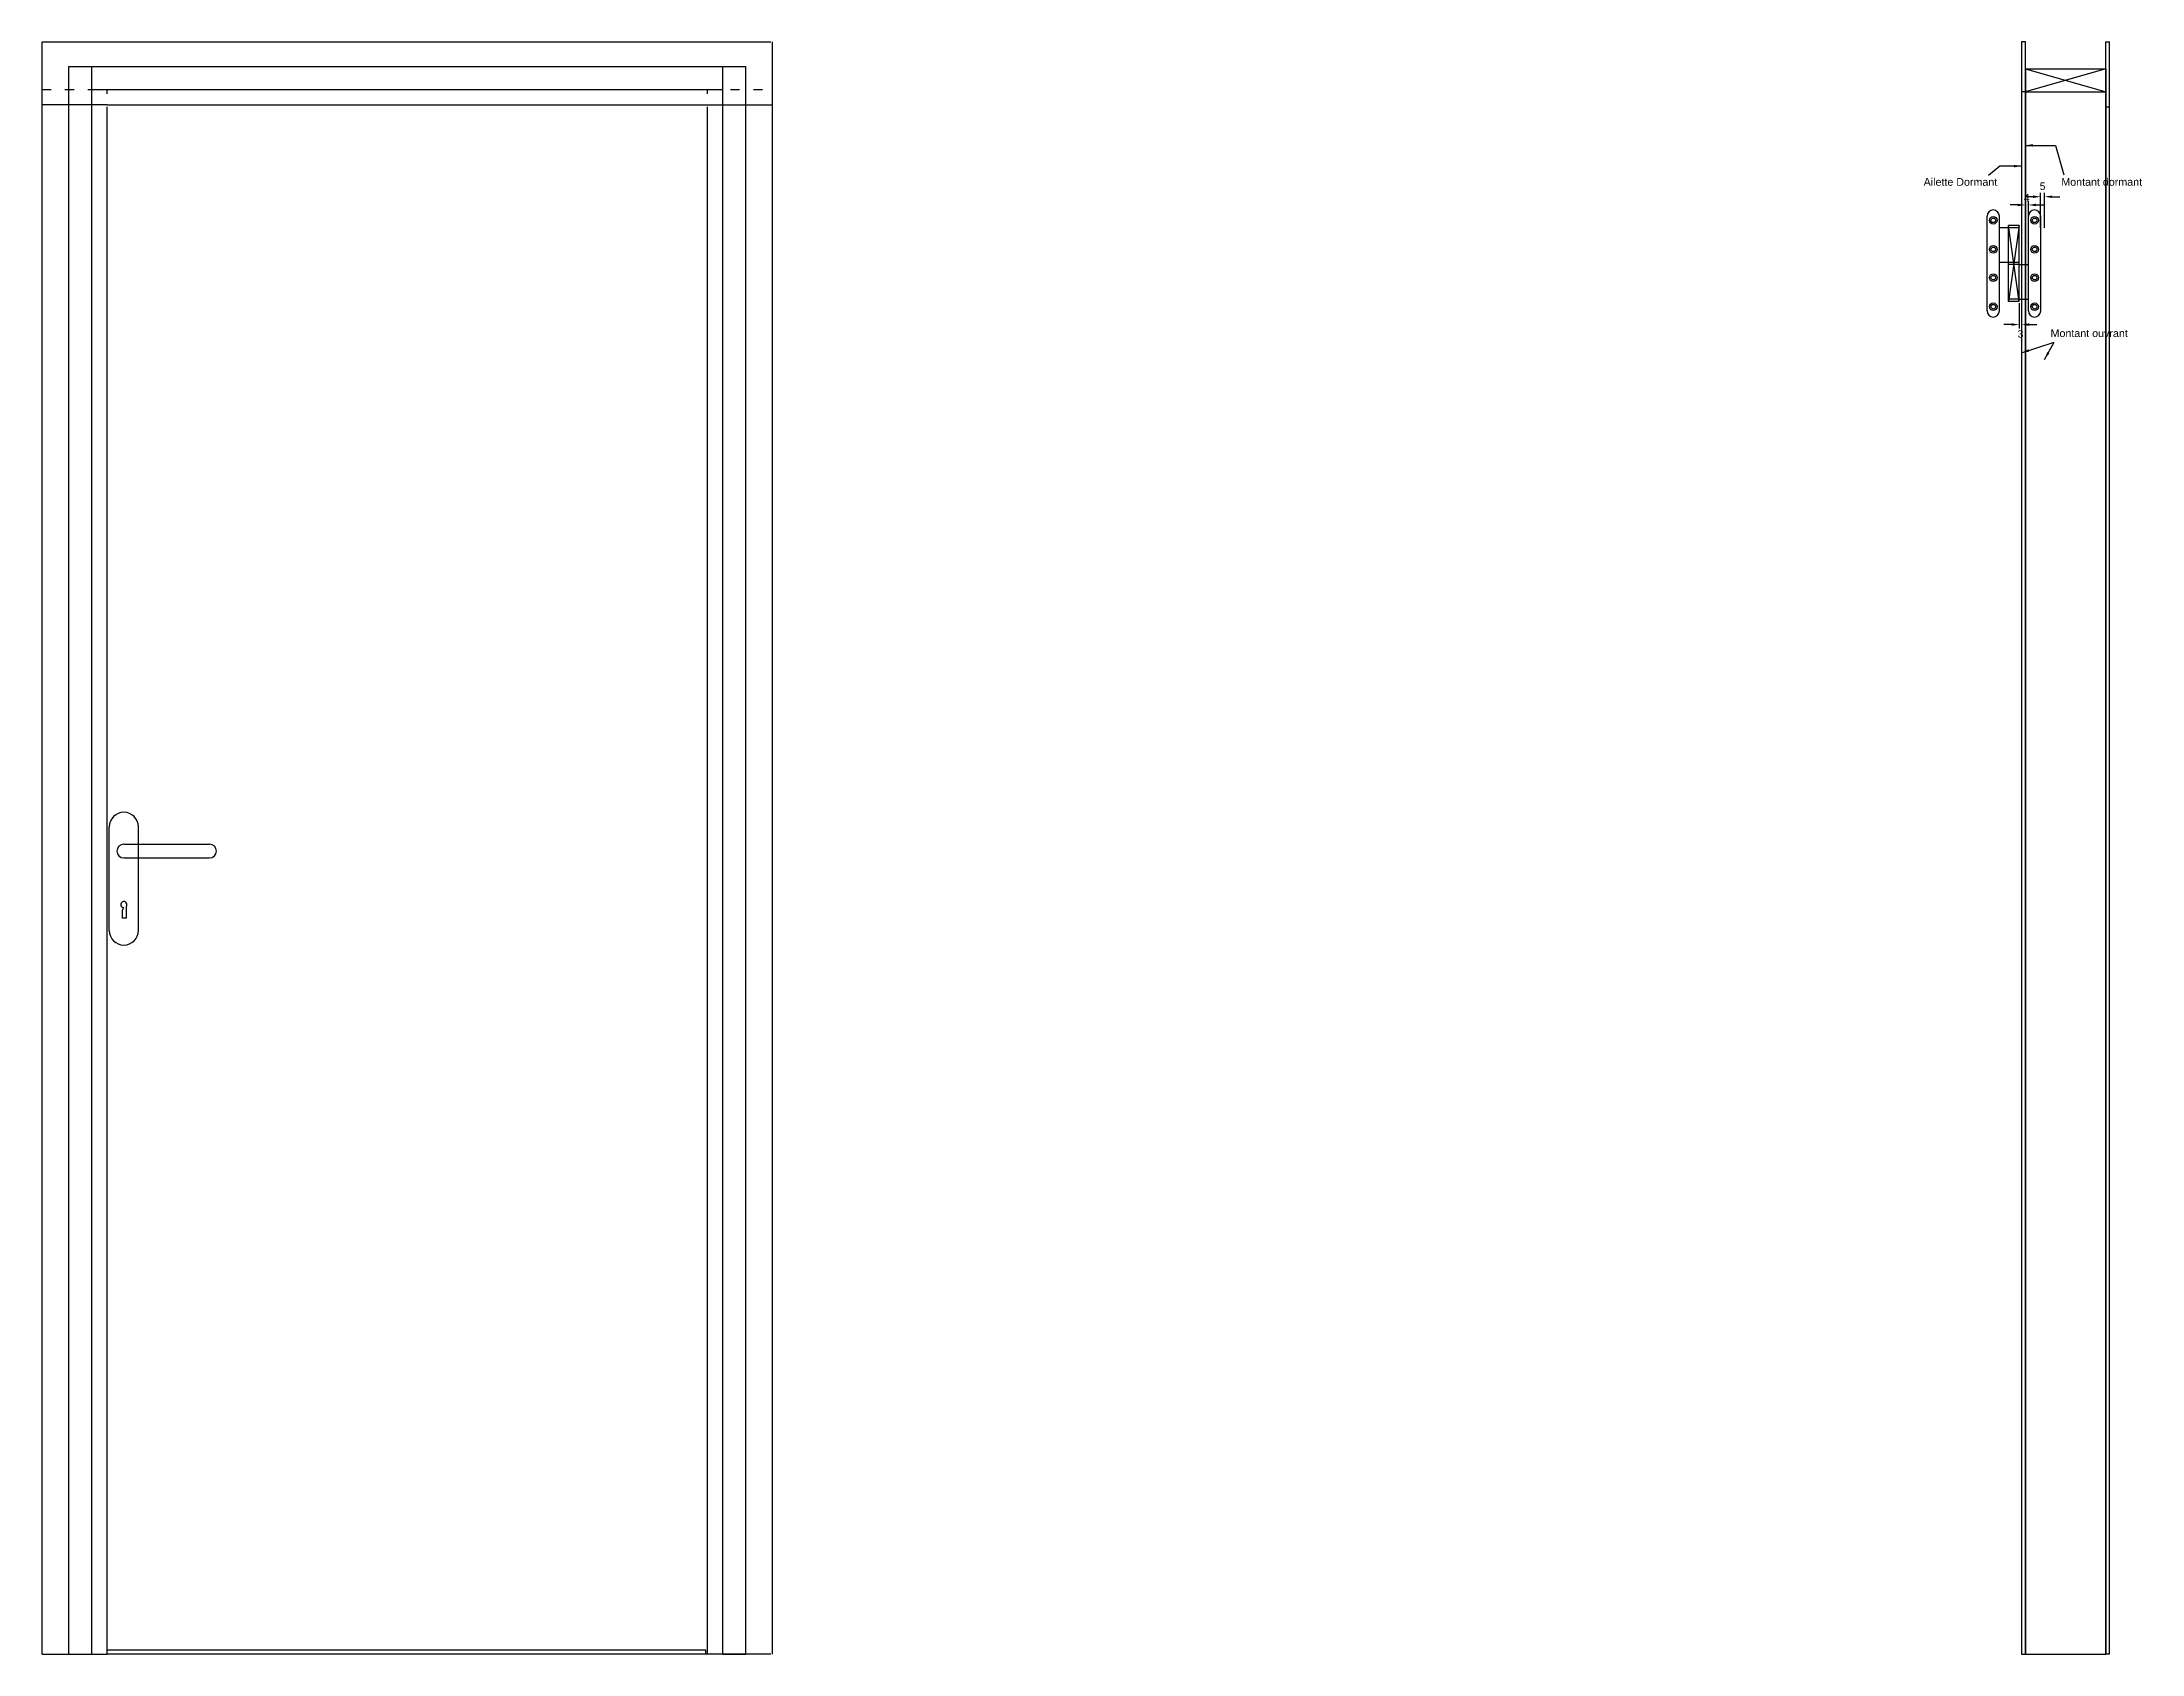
# Model space of a CAD drawing. Header units: millimetres. Extents: x -1244 to 3649, y 0 to 2577.
# Drawn here: x -30 to 2715, y 0 to 2108 of the extents above; entities that cross this region are included whole.
import ezdxf

# ---------------------------------------------------------------- set-up
doc = ezdxf.new("R2010")
doc.units = ezdxf.units.MM
doc.linetypes.add('ACAD_ISO03W100', pattern=[30, 12, -18])
doc.layers.get('Defpoints').update_dxf_attribs({"true_color": 0xffffff})
for name, color, linetype, lineweight, true_color in [('Dormant ... Montants', 30, 'Continuous', 25, 0xff7f00), ('Dormant ... Parement', 30, 'Continuous', 25, 0xff7f00), ('paumelles', 178, 'Continuous', 25, 0x000000), ('Quincaillerie ... Poignee_Clef', 178, 'Continuous', 25, 0x000000), ('Seuil', 178, 'Continuous', 25, 0x000000)]:
    doc.layers.add(name, color=color, linetype=linetype, lineweight=lineweight, true_color=true_color)
doc.styles.add('QCADDimTextStyle', font='txt')
doc.styles.add('textstyle17', font='')
doc.styles.add('textstyle18', font='')
doc.styles.add('textstyle19', font='')
doc.styles.get('textstyle17').set_extended_font_data('Liberation Sans')
doc.styles.get('textstyle18').set_extended_font_data('Liberation Sans')
doc.styles.get('textstyle19').set_extended_font_data('Liberation Sans')
doc.dimstyles.new('QCADDimStyle', dxfattribs={"dimtxt": 10, "dimasz": 10, "dimexe": 5, "dimexo": 2.5, "dimgap": 2.5, "dimtad": 1, "dimtoh": 1, "dimdec": 4, "dimzin": 0, "dimdsep": 46, "dimtxsty": 'QCADDimTextStyle', "dimcen": 0.09, "dimadec": 0, "dimazin": 0, "dimtfac": 1, "dimtdec": 4, "dimtofl": 0, "dimtmove": 0, "dimatfit": 3, "dimfxl": 1, "dimtolj": 1, "dimtzin": 0, "dimarcsym": 0})

msp = doc.modelspace()

# ---------------------------------------------------------------- texts
at = {"layer": 'paumelles', "char_height": 10, "attachment_point": 1}
for s, insert, style in [('Ailette Dormant', (2430, 1930), 'textstyle19'), ('Montant dormant', (2610, 1930), 'textstyle17'), ('Montant ouvrant', (2595.9789, 1732.15689), 'textstyle18')]:
    msp.add_mtext(s, dxfattribs=dict(at, insert=insert, style=style))

# ---------------------------------------------------------------- blocks, each defined once
blk = doc.blocks.new('30x105_MontantsDormants')
at = {"layer": 'Dormant ... Montants'}
for p, q in [((0, 0), (0, 2076)), ((0, 2076), (30, 2076)), ((30, 0), (30, 2076)), ((0, 0), (30, 0))]:
    blk.add_line(p, q, dxfattribs=at)
blk = doc.blocks.new('30x105_TraverseDormants')
at = {"layer": 'Dormant ... Montants'}
for p, q in [((0, 30), (825, 30)), ((0, 0), (0, 30)), ((825, 0), (825, 30)), ((0, 0), (825, 0))]:
    blk.add_line(p, q, dxfattribs=at)
blk = doc.blocks.new('30x105_MontantsDormantProfil')
at = {"layer": 'Dormant ... Montants'}
for p, q in [((0, 2073), (0, 0)), ((0, 2073), (105, 2073)), ((105, 2073), (105, 0)), ((0, 0), (105, 0))]:
    blk.add_line(p, q, dxfattribs=at)
blk = doc.blocks.new('30x105_TraversesDormantProfil')
at = {"layer": 'Dormant ... Montants'}
for p, q in [((0, 30), (105, 30)), ((0, 0), (0, 30)), ((0, 30), (105, 0)), ((105, 30), (0, 0)), ((105, 0), (105, 30)), ((0, 0), (105, 0))]:
    blk.add_line(p, q, dxfattribs=at)
blk = doc.blocks.new('140x70_paumelles')
at = {"layer": 'paumelles'}
for p, q in [((0, -124), (0, 0)), ((16, -124), (16, 0)), ((54, -124), (54, 0)), ((70, -124), (70, 0)), ((28, -15.5), (16, -15.5)), ((28, -111.5), (28, -12.5)), ((42, -12.5), (28, -12.5)), ((42, -111.5), (28, -12.5)), ((42, -12.5), (28, -111.5)), ((42, -15.5), (28, -15.5)), ((42, -111.5), (42, -12.5)), ((28, -60.5), (16, -60.5)), ((42, -60.5), (28, -60.5)), ((42, -63.5), (28, -63.5)), ((42, -63.5), (54, -63.5)), ((42, -108.5), (28, -108.5)), ((42, -108.5), (54, -108.5)), ((42, -111.5), (28, -111.5))]:
    blk.add_line(p, q, dxfattribs=at)
for centre, radius in [((8, -5.5), 5), ((8, -5.5), 3), ((62, -5.5), 5), ((62, -5.5), 3), ((8, -43.5), 5), ((8, -43.5), 3), ((62, -43.5), 5), ((62, -43.5), 3), ((8, -80.5), 5), ((8, -80.5), 3), ((62, -80.5), 5), ((62, -80.5), 3), ((8, -118.5), 5), ((8, -118.5), 3), ((62, -118.5), 5), ((62, -118.5), 3)]:
    blk.add_circle(centre, radius, dxfattribs=at)
for centre, start, end in [((8, 0), 0, 180), ((62, 0), 0, 180), ((8, -124), 180, 0), ((62, -124), 180, 0)]:
    blk.add_arc(centre, 8, start, end, dxfattribs=at)
blk = doc.blocks.new('*D24')
at = {"layer": 'Defpoints', "color": 0}
for p in [(2555, 1768.8), (2558, 1768.8), (2558, 1738.5)]:
    blk.add_point(p, dxfattribs=at)
at = {"layer": 'paumelles', "color": 0, "lineweight": -2}
for p, q in [((2555, 1766.3), (2555, 1733.5)), ((2558, 1766.3), (2558, 1733.5)), ((2545, 1738.5), (2535, 1738.5)), ((2568, 1738.5), (2578, 1738.5))]:
    blk.add_line(p, q, dxfattribs=at)
at = {"layer": 'paumelles', "color": 0}
for points in [[(2545, 1736.8), (2545, 1740.1), (2555, 1738.5)], [(2568, 1740.1), (2568, 1736.8), (2558, 1738.5)]]:
    blk.add_solid(points, dxfattribs=at)
at = {"layer": 'paumelles', "color": 0, "insert": (2556.7, 1726.2), "char_height": 10, "attachment_point": 5, "style": 'QCADDimTextStyle'}
blk.add_mtext('\\A1;3', dxfattribs=at)
blk = doc.blocks.new('*D25')
at = {"layer": 'Defpoints', "color": 0}
for p in [(2567, 1894.9), (2563, 1867.8), (2567, 1867.8)]:
    blk.add_point(p, dxfattribs=at)
at = {"layer": 'paumelles', "color": 0, "lineweight": -2}
for p, q in [((2553, 1894.9), (2543, 1894.9)), ((2563, 1870.3), (2563, 1899.9)), ((2567, 1870.3), (2567, 1899.9)), ((2577, 1894.9), (2587, 1894.9))]:
    blk.add_line(p, q, dxfattribs=at)
at = {"layer": 'paumelles', "color": 0}
for points in [[(2553, 1893.2), (2553, 1896.5), (2563, 1894.9)], [(2577, 1896.5), (2577, 1893.2), (2567, 1894.9)]]:
    blk.add_solid(points, dxfattribs=at)
at = {"layer": 'paumelles', "color": 0, "insert": (2564.7, 1904.4), "char_height": 10, "attachment_point": 5, "style": 'QCADDimTextStyle'}
blk.add_mtext('\\A1;4', dxfattribs=at)
blk = doc.blocks.new('*D26')
at = {"layer": 'Defpoints', "color": 0}
for p in [(2588, 1905.7), (2583, 1862.3), (2588, 1862.3)]:
    blk.add_point(p, dxfattribs=at)
at = {"layer": 'paumelles', "color": 0, "lineweight": -2}
for p, q in [((2573, 1905.7), (2563, 1905.7)), ((2583, 1864.8), (2583, 1910.7)), ((2588, 1864.8), (2588, 1910.7)), ((2598, 1905.7), (2608, 1905.7))]:
    blk.add_line(p, q, dxfattribs=at)
at = {"layer": 'paumelles', "color": 0}
for points in [[(2573, 1904), (2573, 1907.3), (2583, 1905.7)], [(2598, 1907.3), (2598, 1904), (2588, 1905.7)]]:
    blk.add_solid(points, dxfattribs=at)
at = {"layer": 'paumelles', "color": 0, "insert": (2585.5, 1919.4), "char_height": 10, "attachment_point": 5, "style": 'QCADDimTextStyle'}
blk.add_mtext('\\A1;5', dxfattribs=at)

# ---------------------------------------------------------------- dimensions: what is measured, and where the dimension line sits
at = {"layer": 'paumelles'}
dim = msp.add_linear_dim(base=(2588.04298, 1905.68188), p1=(2583.04298, 1862.31814), p2=(2588.04298, 1862.31814), dimstyle='QCADDimStyle', override={"dimtxt": 10, "dimasz": 10, "dimexe": 5, "dimexo": 2.5, "dimgap": 2.5, "dimzin": 8, "dimclrd": 0, "dimclre": 0, "dimclrt": 0, "dimazin": 2, "dimtmove": 2}, dxfattribs=at)
dim.commit()
dim.dimension.update_dxf_attribs({"geometry": '*D26', "text_midpoint": (2585.54298, 1919.43188)})
for base, p1, p2, picture, middle in [((2567.04298, 1894.87281), (2563.04298, 1867.83408), (2567.04298, 1867.83408), '*D25', (2564.71088, 1904.43272)), ((2558.04298, 1738.47203), (2555.04298, 1768.83408), (2558.04298, 1768.83408), '*D24', (2556.73316, 1726.23039))]:
    dim = msp.add_linear_dim(base=base, p1=p1, p2=p2, dimstyle='QCADDimStyle', override={"dimtxt": 10, "dimasz": 10, "dimexe": 5, "dimexo": 2.5, "dimgap": 2.5, "dimzin": 8, "dimclrd": 0, "dimclre": 0, "dimclrt": 0, "dimazin": 2, "dimtmove": 2}, dxfattribs=at)
    dim.commit()
    dim.dimension.update_dxf_attribs({"geometry": picture, "text_midpoint": middle, "dimtype": 160})

# ---------------------------------------------------------------- linework, layer by layer
at = {"layer": 'Dormant ... Parement'}
for p, q in [((-30, 0), (-30, 2108)), ((-30, 2108), (923, 2108)), ((925, 0), (925, 2108)), ((2558.04298, 2108), (2558.04298, 0)), ((2563.04298, 2108), (2558.04298, 2108)), ((2563.04298, 0), (2563.04298, 2108)), ((2668.04298, 2108), (2673.04298, 2108)), ((2668.04298, 0), (2668.04298, 2108)), ((2673.04298, 0), (2673.04298, 2108)), ((2563.04298, 2043), (2558.04298, 2043)), ((55, 2026), (-30, 2026)), ((55, 2026), (838, 2026)), ((55, 0), (55, 2023)), ((838, 2026), (925, 2026)), ((840, 0), (840, 2023)), ((2668.04298, 2023), (2673.04298, 2023)), ((-30, 0), (55, 0)), ((923, 0), (838, 0)), ((2558.04298, 0), (2563.04298, 0)), ((2673.04298, 0), (2668.04298, 0))]:
    msp.add_line(p, q, dxfattribs=at)
at = {"layer": 'Dormant ... Parement', "linetype": 'ACAD_ISO03W100'}
for p, q in [((-30, 2046), (925, 2046)), ((55, 0), (55, 2046)), ((840, 0), (840, 2046))]:
    msp.add_line(p, q, dxfattribs=at)
at = {"layer": 'Quincaillerie ... Poignee_Clef'}
for p, q in [((58, 945.9941), (58, 1081.70879)), ((96, 945.9941), (96, 1081.70879)), ((77, 1059), (189, 1059)), ((77, 1041), (189, 1041)), ((75.06585, 972.51531), (77, 976)), ((75.06585, 962.31136), (75.06585, 972.51531)), ((79.98194, 962.31136), (75.06585, 962.31136)), ((79.98194, 977.33391), (79.98194, 962.31136))]:
    msp.add_line(p, q, dxfattribs=at)
for centre, radius, start, end in [((77, 1081.70879), 19, 0, 180), ((77, 1050), 9, 90, 270), ((189, 1050), 9, 270, 90), ((77, 980), 4, 318.20071219, 270), ((77, 945.9941), 19, 180, 0)]:
    msp.add_arc(centre, radius, start, end, dxfattribs=at)
at = {"layer": 'Seuil'}
for p, q in [((838, 5), (55, 5)), ((55, 0), (55, 5)), ((838, 0), (55, 0)), ((838, 0), (838, 5))]:
    msp.add_line(p, q, dxfattribs=at)

# ---------------------------------------------------------------- block references
at = {"layer": 'Dormant ... Montants'}
for name, p in [('30x105_MontantsDormants', (5, 0)), ('30x105_TraverseDormants', (35, 2046)), ('30x105_MontantsDormants', (860, 0)), ('30x105_MontantsDormantProfil', (2563.04298, 0)), ('30x105_TraversesDormantProfil', (2563.04298, 2043))]:
    msp.add_blockref(name, p, dxfattribs=at)
at = {"layer": 'paumelles'}
msp.add_blockref('140x70_paumelles', (2513.04298, 1880.33408), dxfattribs=at)

msp.set_redraw_order([(e.dxf.handle, doc.entitydb.next_handle()) for e in msp.query("TEXT MTEXT ATTDEF DIMENSION ARC_DIMENSION")])  # texts and dimensions are drawn at this point

# ---------------------------------------------------------------- leaders
for points in [[(2563.04298, 1972.79786), (2602.53274, 1972.79786), (2613.23739, 1934.26112)], [(2558.04298, 1945.67941), (2529.74112, 1945.67941), (2514.75461, 1933.54748)], [(2558.04298, 1701.52694), (2600.79709, 1715.29321)], [(2588.04298, 1692.92303), (2600.79709, 1715.29321)]]:
    msp.add_leader(points, dimstyle='QCADDimStyle', dxfattribs=at)

doc.saveas('drawing.dxf')
